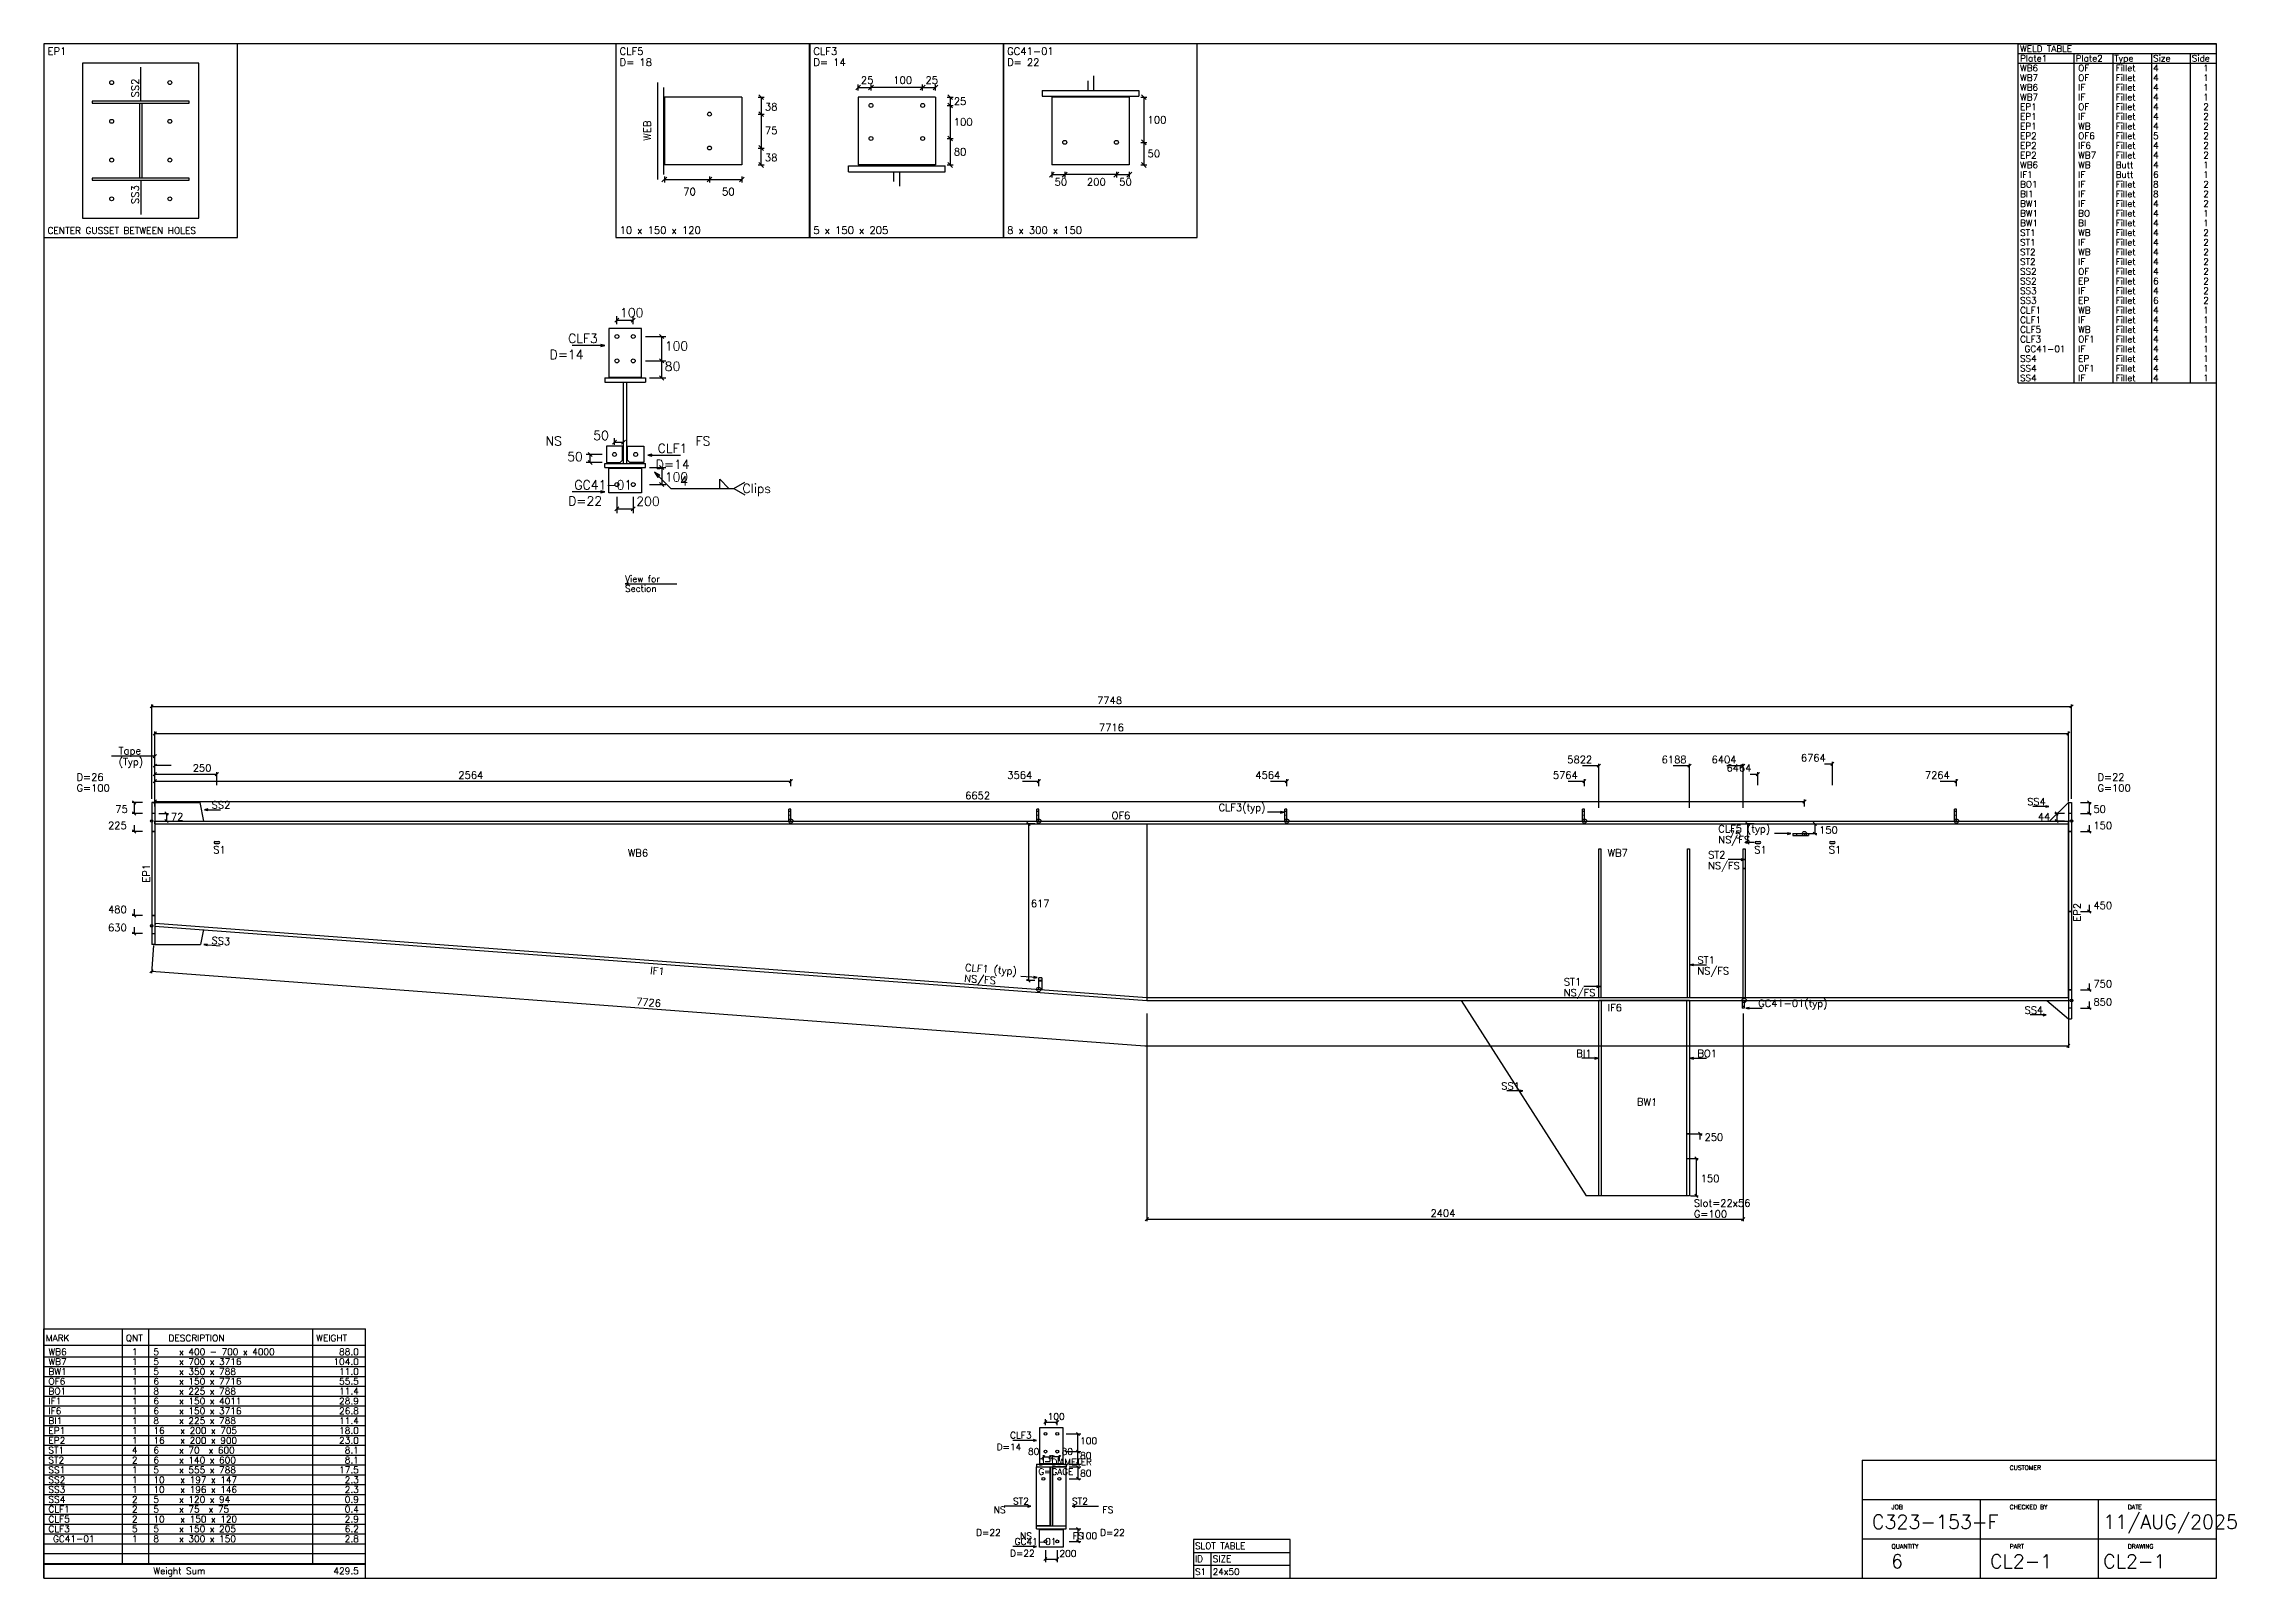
# Model space of a CAD drawing. Extents: x 0 to 849, y 0 to 594.
import ezdxf
from ezdxf.enums import TextEntityAlignment as Align

# ---------------------------------------------------------------- set-up
doc = ezdxf.new("R2010")
doc.units = 0
doc.linetypes.add('CONTIN', pattern=[0])
doc.linetypes.add('DASHED', pattern=[2.3812, 1.5875, -0.7937])
doc.layers.get('0').update_dxf_attribs({"linetype": 'CONTIN'})
for name, color, linetype in [('1', 7, 'CONTIN'), ('11', 7, 'CONTIN'), ('12', 2, 'CONTIN'), ('13', 2, 'CONTIN'), ('14', 7, 'CONTIN'), ('15', 6, 'CONTIN'), ('2', 7, 'CONTIN'), ('20', 7, 'CONTIN'), ('21', 7, 'CONTIN'), ('22', 7, 'CONTIN'), ('3', 1, 'CONTIN'), ('4', 1, 'CONTIN'), ('5', 7, 'CONTIN'), ('6', 4, 'CONTIN'), ('7', 3, 'DASHED'), ('9', 7, 'CONTIN')]:
    doc.layers.add(name, color=color, linetype=linetype)
doc.styles.add('SIMPLEX', font='SIMPLEX')

# ---------------------------------------------------------------- blocks, each defined once
blk = doc.blocks.new('SLOTTD')
at = {"layer": '6'}
for p, q in [((-25.4, 12.7), (25.4, 12.7)), ((-25.4, -12.7), (25.4, -12.7))]:
    blk.add_line(p, q, dxfattribs=at)
for centre, start, end in [((-25.4, 0), 90, 270), ((25.4, 0), 270, 90)]:
    blk.add_arc(centre, 12.7, start, end, dxfattribs=at)
blk = doc.blocks.new('ARROW')
at = {"layer": '2'}
blk.add_line((-0.635, -0.635), (0.635, 0.635), dxfattribs=at)
blk = doc.blocks.new('FLGHOL')
at = {"layer": '6'}
blk.add_solid([(-6.35, 0), (6.35, 0), (-6.35, 25.4), (6.35, 25.4)], dxfattribs=at)
blk = doc.blocks.new('WEBCLP2', base_point=(0, 152.4))
at = {"layer": '13'}
for p, q in [((-12.7, 0), (-12.7, 203.2)), ((-12.7, 203.2), (12.7, 203.2)), ((-12.7, 0), (12.7, 0)), ((12.7, 0), (12.7, 203.2))]:
    blk.add_line(p, q, dxfattribs=at)
at = {"layer": '6'}
for points in [[(-12.7, 144.78), (12.7, 144.78), (-12.7, 160.02), (12.7, 160.02)], [(-12.7, 43.18), (12.7, 43.18), (-12.7, 58.42), (12.7, 58.42)]]:
    blk.add_solid(points, dxfattribs=at)
blk = doc.blocks.new('ARROWP')
for p, q in [((0, 0), (-1.27, 0.317)), ((-1.27, 0.317), (-1.27, -0.317)), ((-1.27, -0.317), (0, 0))]:
    blk.add_line(p, q)
blk = doc.blocks.new('GRTCLPB')
at = {"layer": '13'}
for p, q in [((-12.7, 0), (-12.7, 152.4)), ((-12.7, 152.4), (12.7, 152.4)), ((-12.7, 0), (12.7, 0)), ((12.7, 0), (12.7, 152.4))]:
    blk.add_line(p, q, dxfattribs=at)
at = {"layer": '6'}
for points in [[(-12.7, 119.38), (12.7, 119.38), (-12.7, 134.62), (12.7, 134.62)], [(-12.7, 68.58), (12.7, 68.58), (-12.7, 83.82), (12.7, 83.82)]]:
    blk.add_solid(points, dxfattribs=at)
blk = doc.blocks.new('GRTCLP1')
at = {"layer": '13'}
for p, q in [((-12.7, 0), (-12.7, 101.6)), ((-12.7, 101.6), (12.7, 101.6)), ((-12.7, 0), (12.7, 0)), ((12.7, 0), (12.7, 101.6))]:
    blk.add_line(p, q, dxfattribs=at)
at = {"layer": '6'}
blk.add_solid([(-12.7, 68.58), (12.7, 68.58), (-12.7, 83.82), (12.7, 83.82)], dxfattribs=at)
blk = doc.blocks.new('BRCCLP', base_point=(12.7, 0))
at = {"layer": '1'}
blk.add_solid([(-12.7, 68.58), (12.7, 68.58), (-12.7, 83.82), (12.7, 83.82)], dxfattribs=at)
at = {"layer": '2'}
for p in [(-12.7, 101.6), (12.7, 0)]:
    blk.add_line(p, (12.7, 101.6), dxfattribs=at)
blk = doc.blocks.new('CIRCLE')
at = {"layer": '1'}
blk.add_circle((0, 0), 10.2, dxfattribs=at)
blk = doc.blocks.new('ASMPIECE', base_point=(246, -6))
at = {"layer": '1'}
for p, q in [((246, -6), (246, 5.755)), ((246, 5.755), (7961.629, 5.754)), ((7961.629, -6), (7961.629, 5.754)), ((246, -6), (246, -406)), ((246, -6), (7961.629, -6)), ((4246, -6), (4246, -706)), ((7961.629, -706), (7961.629, -6)), ((246.449, -406.034), (246, -417.788)), ((246, -417.788), (4245.121, -717.722)), ((246.449, -406.034), (4246, -706)), ((3821.755, -626.282), (3821.755, -674.182)), ((4246, -706), (4245.121, -717.722)), ((4246, -706), (4246, -717.755)), ((4246, -706), (7961.629, -706)), ((7961.629, -706), (7961.629, -717.755)), ((4246, -717.755), (7961.629, -717.755)), ((5513.047, -717.755), (6017.199, -1505.755)), ((6067.999, -1505.755), (6067.999, -717.755)), ((6433.999, -717.755), (6067.999, -717.755)), ((6079.753, -1505.755), (6079.753, -717.755)), ((6422.244, -717.755), (6422.244, -1505.755)), ((6433.999, -717.755), (6433.999, -1505.755)), ((6067.999, -1505.755), (6017.199, -1505.755)), ((6433.999, -1505.755), (6067.999, -1505.755))]:
    blk.add_line(p, q, dxfattribs=at)
at = {"layer": '12'}
for p, q in [((246, 80.331), (232.939, 80.331)), ((232.939, 80.331), (232.939, -492.331)), ((246, 80.331), (246, -492.331)), ((7961.629, 80.33), (7974.69, 80.33)), ((7961.629, 80.33), (7961.629, -792.331)), ((7974.69, 80.33), (7974.69, -792.331)), ((246, -492.331), (232.939, -492.331)), ((7961.629, -792.331), (7974.69, -792.331))]:
    blk.add_line(p, q, dxfattribs=at)
at = {"layer": '15'}
for centre in [(2810, 5.754), (3810, 5.754), (4810, 5.754), (6010, 5.754), (7510, 5.754), (6897.5, -45.182), (3810, -673.3), (6653.917, -717.755)]:
    blk.add_circle(centre, 8.777, dxfattribs=at)
at = {"layer": '2'}
for p, q in [((232.939, 94.526), (232.939, 475.937)), ((232.939, 468.101), (7974.69, 468.101)), ((7974.69, 94.526), (7974.69, 475.937)), ((246, 84.118), (246, 366.228)), ((246, 358.392), (7961.629, 358.391)), ((7961.629, 84.118), (7961.629, 366.228)), ((246, 82.772), (246, 236.928)), ((311.303, 229.091), (246, 229.091)), ((246, 150.728), (246, 202.97)), ((246, 195.134), (496, 195.134)), ((496, 150.728), (496, 202.97)), ((6002.696, 229.091), (6068, 229.091)), ((6068, 59.303), (6068, 236.927)), ((6368.696, 229.091), (6433.999, 229.091)), ((6433.999, 59.303), (6433.999, 236.927)), ((6584.696, 229.091), (6649.999, 229.091)), ((6649.999, 59.303), (6649.999, 236.927)), ((6678.654, 195.133), (6710, 195.133)), ((6710, 150.727), (6710, 202.97)), ((6978.655, 236.092), (7010, 236.092)), ((7010, 150.727), (7010, 243.928)), ((246, 146.809), (246, 174.237)), ((246, 166.4), (2810, 166.4)), ((246, 64.527), (246, 91.955)), ((2810, 146.809), (2810, 174.237)), ((3744.697, 166.4), (3810, 166.4)), ((3810, 146.809), (3810, 174.237)), ((4744.697, 166.4), (4810, 166.4)), ((4810, 146.809), (4810, 174.237)), ((5944.697, 166.4), (6010, 166.4)), ((6010, 146.809), (6010, 174.236)), ((6897.5, 64.527), (6897.5, 91.954)), ((7444.697, 166.4), (7510, 166.4)), ((7510, 146.809), (7510, 174.236)), ((196.37, 80.331), (154.576, 80.331)), ((196.37, 36.447), (154.576, 36.447)), ((162.412, 80.331), (162.412, 36.447)), ((246, 84.118), (6897.5, 84.118)), ((261.673, 36.447), (300.855, 36.447)), ((261.673, 5.755), (300.855, 5.755)), ((293.018, 36.447), (293.018, 5.755)), ((7945.957, 36.447), (7906.774, 36.447)), ((7945.957, 5.754), (7906.774, 5.754)), ((7914.611, 36.447), (7914.611, 5.754)), ((8011.26, 80.33), (8053.054, 80.33)), ((8011.26, 36.447), (8053.054, 36.447)), ((8045.217, 80.33), (8045.217, 36.447)), ((196.37, -36.692), (154.576, -36.692)), ((162.412, -10.571), (162.412, -36.692)), ((3794.327, -6), (3760.37, -6)), ((3768.206, -6), (3768.206, -638.036)), ((6694.327, -6), (6660.369, -6)), ((6694.327, -81), (6660.369, -81)), ((6668.206, -6), (6668.206, -81)), ((6913.172, -6), (6947.13, -6)), ((6913.172, -45.182), (6947.13, -45.182)), ((6939.293, -6), (6939.293, -45.182)), ((8011.26, -36.693), (8053.054, -36.693)), ((8045.217, -10.572), (8045.217, -36.693)), ((162.412, -349.186), (162.412, -375.308)), ((8045.217, -332.879), (8045.217, -359)), ((196.37, -375.308), (154.576, -375.308)), ((162.412, -422.326), (162.412, -448.447)), ((8011.26, -359), (8053.054, -359)), ((196.37, -448.447), (154.576, -448.447)), ((232.325, -600.125), (4238.274, -900.571)), ((3794.327, -638.036), (3760.37, -638.036)), ((8011.26, -675.308), (8053.054, -675.308)), ((8045.217, -649.187), (8045.217, -675.308)), ((4246, -769.997), (4246, -1608.15)), ((6649.999, -769.997), (6649.999, -1608.15)), ((8011.26, -748.447), (8053.054, -748.447)), ((8045.217, -722.326), (8045.217, -748.447)), ((7961.629, -796.119), (7961.629, -908.44)), ((4238.274, -900.571), (7961.629, -900.604)), ((6437.917, -1255.755), (6484.936, -1255.755)), ((6477.099, -1279.264), (6477.099, -1255.755)), ((6437.917, -1355.755), (6469.262, -1355.755)), ((6461.426, -1355.755), (6461.426, -1505.755)), ((6437.917, -1505.755), (6469.262, -1505.755)), ((4246, -1600.314), (6649.999, -1600.314))]:
    blk.add_line(p, q, dxfattribs=at)
at = {"layer": '3'}
for p, q in [((246, 266.967), (70.465, 266.967)), ((246, 84.118), (246, 345.331)), ((445.612, 51.075), (510.915, 51.075)), ((4798.246, 41.018), (4732.943, 41.018)), ((7883.306, 64.266), (7818.003, 64.266)), ((6842.645, -45.182), (6777.342, -45.182)), ((6655.223, -149.884), (6589.92, -149.884)), ((240.139, -495.932), (231.739, -607.939)), ((443.849, -492.526), (508.969, -497.41)), ((6436.611, -574.349), (6501.914, -574.349)), ((3803.065, -625.885), (3737.944, -621.001)), ((6073.224, -662.117), (6007.92, -662.117)), ((6661.753, -749.1), (6727.056, -749.1)), ((7872.687, -776.267), (7807.384, -776.267)), ((6065.387, -951.166), (6000.083, -951.166)), ((6436.611, -951.166), (6501.914, -951.166)), ((5762.511, -1082.499), (5697.208, -1082.499))]:
    blk.add_line(p, q, dxfattribs=at)
at = {"layer": '9'}
for p, q in [((246, 80.331), (427.883, 80.331)), ((443, 5.755), (427.883, 80.331)), ((7885.918, 5.754), (7961.629, 80.33)), ((6068, -706), (6068, -106)), ((6068, -106), (6075.835, -106)), ((6075.835, -106), (6075.835, -706)), ((6426.163, -706), (6426.163, -106)), ((6426.163, -106), (6433.999, -106)), ((6433.999, -106), (6433.999, -706)), ((6649.999, -706), (6649.999, -106)), ((6649.999, -106), (6657.835, -106)), ((6657.835, -106), (6657.835, -706)), ((441.244, -432.431), (429.101, -492.331)), ((246, -492.331), (429.101, -492.331)), ((6068, -706), (6075.835, -706)), ((6426.163, -706), (6433.999, -706)), ((6649.999, -706), (6657.835, -706)), ((7875.299, -717.755), (7961.629, -792.331))]:
    blk.add_line(p, q, dxfattribs=at)
at = {"layer": '1', "xscale": -0.309, "yscale": 0.309, "zscale": 0.309}
for p in [(2806.082, 5.754), (3806.082, 5.754), (4806.082, 5.754), (6006.082, 5.754), (7506.081, 5.754)]:
    blk.add_blockref('GRTCLPB', p, dxfattribs=at)
at = {"layer": '1', "xscale": 0.309, "yscale": 0.309, "zscale": 0.309, "rotation": -90}
blk.add_blockref('WEBCLP2', (6897.5, -49.1), dxfattribs=at)
at = {"layer": '15', "xscale": 0.514, "yscale": 0.514, "zscale": 0.514}
for p in [(232.939, 5.755), (7974.69, 5.754), (232.939, -416.808), (7974.69, -717.755)]:
    blk.add_blockref('CIRCLE', p, dxfattribs=at)
at = {"layer": '2', "xscale": 10.284, "yscale": 10.284, "zscale": 10.284}
for p, rotation in [((232.939, 468.101), 180), ((246, 358.392), 180), ((246, 229.091), 180), ((246, 195.134), 180), ((246, 166.4), 180), ((246, 84.118), 180), ((162.412, 80.331), 90), ((162.412, 36.447), -90), ((293.018, 36.447), 90), ((293.018, 5.755), -90), ((3768.206, -6), 90), ((6668.206, -6), 90), ((6939.293, -6), 90), ((7914.611, 36.447), 90), ((7914.611, 5.754), -90), ((8045.217, 80.33), 90), ((8045.217, 36.447), -90), ((162.412, -36.692), -90), ((6668.206, -81), -90), ((6939.293, -45.182), -90), ((8045.217, -36.693), -90), ((8045.217, -359), -90), ((162.412, -375.308), -90), ((162.412, -448.447), -90), ((3768.206, -638.036), -90), ((8045.217, -675.308), -90), ((8045.217, -748.447), -90), ((6477.099, -1255.755), 90), ((6461.426, -1355.755), 90), ((6461.426, -1505.755), -90), ((4246, -1600.314), 180)]:
    blk.add_blockref('ARROW', p, dxfattribs=dict(at, rotation=rotation))
for p in [(7974.69, 468.101), (7961.629, 358.391), (496, 195.134), (6068, 229.091), (6433.999, 229.091), (6649.999, 229.091), (6710, 195.133), (7010, 236.092), (2810, 166.4), (3810, 166.4), (4810, 166.4), (6010, 166.4), (6897.5, 84.118), (7510, 166.4), (7961.629, -900.604), (6649.999, -1600.314)]:
    blk.add_blockref('ARROW', p, dxfattribs=at)
at = {"layer": '3', "xscale": 10.284, "yscale": 10.284, "zscale": 10.284}
for name, p in [('ARROW', (246, 266.967)), ('ARROWP', (4798.246, 41.018)), ('ARROWP', (7883.306, 64.266)), ('ARROWP', (6842.645, -45.182)), ('ARROWP', (6655.223, -149.884)), ('ARROWP', (6073.224, -662.117)), ('ARROWP', (7872.687, -776.267)), ('ARROWP', (6065.387, -951.166)), ('ARROWP', (5762.511, -1082.499))]:
    blk.add_blockref(name, p, dxfattribs=at)
for name, p, rotation in [('ARROWP', (445.612, 51.075), 180), ('ARROWP', (443.849, -492.526), 175.711), ('ARROW', (232.325, -600.125), 175.711), ('ARROWP', (6436.611, -574.349), 180), ('ARROWP', (3803.065, -625.885), -4.289), ('ARROWP', (6661.753, -749.1), 180), ('ARROWP', (6436.611, -951.166), 180)]:
    blk.add_blockref(name, p, dxfattribs=dict(at, rotation=rotation))
at = {"layer": '6'}
for p, xscale, yscale, zscale, rotation in [((232.939, 36.447), 0.463, 0.514, 0.514, -90), ((7961.629, 36.447), 0.463, 0.514, 0.514, -90), ((232.939, -36.692), 0.463, 0.514, 0.514, -90), ((7961.629, -36.693), 0.463, 0.514, 0.514, -90), ((6657.835, -186), 0.463, 0.309, 0.309, 90), ((232.939, -375.308), 0.463, 0.514, 0.514, -90), ((7961.629, -359), 0.463, 0.514, 0.514, -90), ((232.939, -448.447), 0.463, 0.514, 0.514, -90), ((7961.629, -675.308), 0.463, 0.514, 0.514, -90), ((7961.629, -748.447), 0.463, 0.514, 0.514, -90), ((6422.244, -1255.755), -0.463, -0.463, -0.463, 90), ((6422.244, -1355.755), -0.463, -0.463, -0.463, 90)]:
    blk.add_blockref('FLGHOL', p, dxfattribs=dict(at, xscale=xscale, yscale=yscale, zscale=zscale, rotation=rotation))
at = {"layer": '6', "xscale": 0.309, "yscale": 0.309, "zscale": 0.309}
for p in [(496, -81), (6710, -81), (7010, -81)]:
    blk.add_blockref('SLOTTD', p, dxfattribs=at)
at = {"layer": '7', "xscale": -0.463, "yscale": 0.463, "zscale": 0.463}
blk.add_blockref('BRCCLP', (3810, -673.3), dxfattribs=at)
at = {"layer": '7', "xscale": 0.309, "yscale": 0.309, "zscale": 0.309, "rotation": 180}
blk.add_blockref('GRTCLP1', (6649.999, -717.755), dxfattribs=at)
at = {"style": 'SIMPLEX'}
blk.add_text('BW1', height=29.256, rotation=-1.571, dxfattribs=at).set_placement((6221.743, -1141.011))
at = {"layer": '11', "style": 'SIMPLEX'}
for s, p in [('7748', (4045.303, 477.853)), ('7716', (4053.015, 368.143)), ('5822', (5941.224, 238.843)), ('6188', (6321.852, 238.843)), ('6404', (6523.224, 238.843)), ('6764', (6883.225, 245.844)), ('250', (398.481, 204.886)), ('2564', (1469.488, 176.152)), ('3564', (3683.225, 176.152)), ('4564', (4683.225, 176.152)), ('5764', (5883.225, 176.152)), ('6464', (6583.225, 204.885)), ('7264', (7383.225, 176.152)), ('6652', (3513.239, 93.87)), ('225', (57.056, -26.941)), ('75', (86.312, 38.885)), ('72', (310.607, 8.193)), ('44', (7838.511, 8.192)), ('50', (8062.806, 38.885)), ('150', (8062.806, -26.941)), ('75', (6592.106, -63.004)), ('150', (6956.882, -45.095)), ('480', (57.056, -365.556)), ('617', (3777.958, -341.522)), ('450', (8062.806, -349.248)), ('630', (57.056, -438.695)), ('750', (8062.806, -665.556)), ('850', (8062.806, -738.695)), ('250', (6494.688, -1284.036)), ('150', (6479.015, -1450.259)), ('2404', (5389.488, -1590.562))]:
    blk.add_text(s, height=29.256, dxfattribs=at).set_placement(p)
blk.add_text('7726', height=29.256, rotation=-4.289, dxfattribs=at).set_placement((2185.371, -736.824))
at = {"layer": '21', "style": 'SIMPLEX'}
for s, p in [('D=26', (-70.067, 168.098)), ('D=22', (8079.175, 168.098)), ('G=100', (-70.067, 124.215)), ('G=100', (8079.175, 124.214)), ('Slot=22x56', (6451.5, -1549.639)), ('G=100', (6451.5, -1593.522))]:
    blk.add_text(s, height=29.256, dxfattribs=at).set_placement(p)
at = {"layer": '3', "style": 'SIMPLEX'}
for s, p in [('Tape', (99.721, 274.281)), ('(Typ)', (99.721, 230.397)), ('SS4', (7795.539, 69.142)), ('SS2', (474.868, 55.951)), ('OF6', (4103.815, 13.068)), ('CLF3(typ)', (4534.944, 45.894)), ('CLF5 (typ)', (6550.087, -40.306)), ('NS/FS', (6550.087, -84.19)), ('S1', (481.372, -124.884)), ('WB6', (2153, -137.651)), ('WB7', (6103.814, -137.651)), ('ST2', (6508.944, -145.008)), ('NS/FS', (6508.944, -188.892)), ('S1', (6695.372, -124.884)), ('S1', (6995.372, -124.884)), ('ST1', (6465.867, -569.473)), ('NS/FS', (6465.867, -613.357)), ('ST1', (5926.944, -657.241)), ('NS/FS', (5926.944, -701.124)), ('IF6', (6103.814, -761.639)), (' GC41-01(typ)', (6691.008, -744.224)), ('SS4', (7784.919, -771.391)), ('BI1', (5977.619, -946.29)), ('BO1', (6465.867, -946.29)), ('SS1', (5674.743, -1077.623))]:
    blk.add_text(s, height=29.256, dxfattribs=at).set_placement(p)
for s, rotation, p in [('EP1', 90, (225.626, -242.57)), ('EP2', 90, (8011.26, -399.884)), ('SS3', -4.289, (473.387, -489.852)), ('IF1', -4.289, (2242.278, -611.516)), ('NS/FS', -4.289, (3508.409, -642.904)), ('CLF1 (typ)', -4.289, (3511.691, -599.143))]:
    blk.add_text(s, height=29.256, rotation=rotation, dxfattribs=at).set_placement(p)
blk = doc.blocks.new('ASMBASE')
for p, q in [((25.4, 25.4), (0, 25.4)), ((0, 25.4), (0, 0)), ((25.4, 0), (25.4, 25.4)), ((20.32, 22.86), (5.08, 22.86)), ((5.08, 22.86), (5.08, 2.54)), ((12.7, 17.882), (12.7, 22.352)), ((20.32, 2.54), (20.32, 22.86)), ((19.05, 17.882), (6.35, 17.882)), ((6.35, 17.882), (6.35, 17.628)), ((6.35, 17.628), (19.05, 17.628)), ((12.573, 17.628), (12.827, 17.628)), ((12.573, 7.772), (12.573, 17.628)), ((12.827, 17.628), (12.827, 7.772)), ((19.05, 17.628), (19.05, 17.882)), ((19.05, 7.772), (6.35, 7.772)), ((6.35, 7.772), (6.35, 7.518)), ((6.35, 7.518), (19.05, 7.518)), ((12.827, 7.772), (12.573, 7.772)), ((12.7, 7.518), (12.7, 3.048)), ((19.05, 7.518), (19.05, 7.772)), ((0, 0), (25.4, 0)), ((5.08, 2.54), (20.32, 2.54))]:
    blk.add_line(p, q)
at = {"layer": '1'}
for centre in [(8.89, 20.32), (16.51, 20.32), (8.89, 15.24), (16.51, 15.24), (8.89, 10.16), (16.51, 10.16), (8.89, 5.08), (16.51, 5.08)]:
    blk.add_circle(centre, 0.254, dxfattribs=at)
at = {"layer": '1', "style": 'SIMPLEX'}
for s, height, p in [('EP1', 0.963, (0.482, 23.955)), ('CENTER GUSSET BETWEEN HOLES', 0.867, (0.482, 0.482))]:
    blk.add_text(s, height=height, dxfattribs=at).set_placement(p)
for s, p in [('SS2', (12.459, 18.363)), ('SS3', (12.459, 4.387))]:
    blk.add_text(s, height=0.963, rotation=90, dxfattribs=at).set_placement(p)
blk = doc.blocks.new('ASMPLATE')
at = {"layer": '14'}
for p, q in [((0, 0), (0, 96.52)), ((0, 96.52), (124.46, 96.52)), ((30.48, 5.398), (30.48, 96.52)), ((40.64, 5.398), (40.64, 96.52)), ((104.14, 5.398), (104.14, 96.52)), ((104.14, 5.398), (104.14, 96.52)), ((124.46, 5.398), (124.46, 96.52)), ((124.46, 0), (124.46, 96.52)), ((0, 90.17), (124.46, 90.17)), ((0, 85.725), (124.46, 85.725)), ((0, 81.915), (124.46, 81.915)), ((0, 78.105), (124.46, 78.105)), ((0, 74.295), (124.46, 74.295)), ((0, 70.485), (124.46, 70.485)), ((0, 66.675), (124.46, 66.675)), ((0, 62.865), (124.46, 62.865)), ((0, 59.055), (124.46, 59.055)), ((0, 55.245), (124.46, 55.245)), ((0, 51.435), (124.46, 51.435)), ((0, 47.625), (124.46, 47.625)), ((0, 43.815), (124.46, 43.815)), ((0, 40.005), (124.46, 40.005)), ((0, 36.195), (124.46, 36.195)), ((0, 32.385), (124.46, 32.385)), ((0, 28.575), (124.46, 28.575)), ((0, 24.765), (124.46, 24.765)), ((0, 20.955), (124.46, 20.955)), ((0, 17.145), (124.46, 17.145)), ((0, 13.335), (124.46, 13.335)), ((0, 9.525), (124.46, 9.525)), ((0, 5.715), (124.46, 5.715)), ((0, 5.398), (124.46, 5.398)), ((0, 0), (124.46, 0))]:
    blk.add_line(p, q, dxfattribs=at)
at = {"layer": '14', "style": 'SIMPLEX'}
for s, p in [('MARK', (0.762, 91.694)), ('QNT', (31.75, 91.694)), ('DESCRIPTION', (48.26, 91.694)), ('WEIGHT', (105.41, 91.694)), ('WB6', (1.778, 86.36)), ('WB7', (1.778, 82.55)), ('  1', (30.607, 86.36)), ('  1', (30.607, 82.55)), ('5    x 400 - 700 x 4000', (42.418, 86.36)), ('5    x 700 x 3716', (42.418, 82.55)), ('OF6', (1.778, 74.93)), ('BW1', (1.778, 78.74)), ('  1', (30.607, 78.74)), ('  1', (30.607, 74.93)), ('5    x 350 x 788', (42.418, 78.74)), ('6    x 150 x 7716', (42.418, 74.93)), ('BO1', (1.778, 71.12)), ('IF1', (1.778, 67.31)), ('  1', (30.607, 71.12)), ('  1', (30.607, 67.31)), ('8    x 225 x 788', (42.418, 71.12)), ('6    x 150 x 4011', (42.418, 67.31)), ('IF6', (1.778, 63.5)), ('BI1', (1.778, 59.69)), ('  1', (30.607, 63.5)), ('  1', (30.607, 59.69)), ('8    x 225 x 788', (42.418, 59.69)), ('6    x 150 x 3716', (42.418, 63.5)), ('EP1', (1.778, 55.88)), ('EP2', (1.778, 52.07)), ('  1', (30.607, 55.88)), ('  1', (30.607, 52.07)), ('16   x 200 x 705', (42.418, 55.88)), ('16   x 200 x 900', (42.418, 52.07)), ('ST1', (1.778, 48.26)), ('ST2', (1.778, 44.45)), ('SS1', (1.778, 40.64)), ('  4', (30.607, 48.26)), ('  2', (30.607, 44.45)), ('  1', (30.607, 40.64)), ('5    x 555 x 788', (42.418, 40.64)), ('6    x 70  x 600', (42.418, 48.26)), ('6    x 140 x 600', (42.418, 44.45)), ('SS2', (1.778, 36.83)), ('SS3', (1.778, 33.02)), ('  1', (30.607, 36.83)), ('  1', (30.607, 33.02)), ('10   x 197 x 147', (42.418, 36.83)), ('10   x 196 x 146', (42.418, 33.02)), ('SS4', (1.778, 29.21)), ('CLF1', (1.778, 25.4)), ('  2', (30.607, 29.21)), ('  2', (30.607, 25.4)), ('5    x 120 x 94', (42.418, 29.21)), ('5    x 75  x 75', (42.418, 25.4)), ('CLF5', (1.778, 21.59)), ('CLF3', (1.778, 17.78)), ('  2', (30.607, 21.59)), ('  5', (30.607, 17.78)), ('5    x 150 x 205', (42.418, 17.78)), ('10   x 150 x 120', (42.418, 21.59)), (' GC41-01', (1.778, 13.97)), ('  1', (30.607, 13.97)), ('8    x 300 x 150', (42.418, 13.97)), ('Weight Sum', (42.418, 1.524))]:
    blk.add_text(s, height=2.54, dxfattribs=at).set_placement(p)
for s, p in [('  104.0', (121.92, 82.55)), ('   88.0', (121.92, 86.36)), ('   55.5', (121.92, 74.93)), ('   11.0', (121.92, 78.74)), ('   28.9', (121.92, 67.31)), ('   11.4', (121.92, 71.12)), ('   26.8', (121.92, 63.5)), ('   11.4', (121.92, 59.69)), ('   23.0', (121.92, 52.07)), ('   18.0', (121.92, 55.88)), ('   17.5', (121.92, 40.64)), ('    8.1', (121.92, 48.26)), ('    8.1', (121.92, 44.45)), ('    2.3', (121.92, 36.83)), ('    2.3', (121.92, 33.02)), ('    0.9', (121.92, 29.21)), ('    0.4', (121.92, 25.4)), ('    2.9', (121.92, 21.59)), ('    6.2', (121.92, 17.78)), ('    2.8', (121.92, 13.97)), ('  429.5', (121.92, 1.524))]:
    blk.add_text(s, height=2.54, dxfattribs=at).set_placement(p, align=Align.RIGHT)
blk = doc.blocks.new('ASMTITLE')
for p, q in [((0, 30.48), (91.44, 30.48)), ((0, 30.48), (0, 0)), ((91.44, 0), (91.44, 30.48)), ((0, 20.32), (91.44, 20.32)), ((30.48, 20.32), (30.48, 0)), ((60.96, 20.32), (60.96, 0)), ((0, 10.16), (91.44, 10.16)), ((0, 0), (91.44, 0))]:
    blk.add_line(p, q)
at = {"style": 'SIMPLEX'}
for s, height, p in [('CUSTOMER', 1.143, (38.1, 27.94)), ('JOB', 1.143, (7.62, 17.78)), ('CHECKED BY', 1.143, (38.1, 17.78)), ('11/AUG/2025', 3.607, (62.23, 12.7)), ('DATE', 1.143, (68.58, 17.78)), ('C323-153-F', 3.607, (2.54, 12.7)), ('QUANTITY', 1.143, (7.62, 7.62)), ('  6', 3.607, (2.54, 2.54)), ('CL2-1', 3.607, (33.02, 2.54)), ('PART', 1.143, (38.1, 7.62)), ('CL2-1', 3.607, (62.23, 2.54)), ('DRAWING', 1.143, (68.58, 7.62))]:
    blk.add_text(s, height=height, dxfattribs=at).set_placement(p)
blk = doc.blocks.new('ASMSECTN')
at = {"layer": '1'}
for p, q in [((-6.35, 27.94), (6.35, 27.94)), ((-6.35, 27.94), (-6.35, 26.67)), ((6.35, 27.94), (6.35, 26.67)), ((-6.35, 26.67), (6.35, 26.67)), ((-0.508, 1.27), (-0.508, 26.67)), ((0.508, 1.27), (0.508, 26.67)), ((-6.35, 0), (-6.35, 1.27)), ((-6.35, 1.27), (6.35, 1.27)), ((-6.35, 0), (6.35, 0)), ((6.35, 0), (6.35, 1.27))]:
    blk.add_line(p, q, dxfattribs=at)
at = {"layer": '13'}
for p, q in [((5.08, 43.434), (-5.08, 43.434)), ((-5.08, 43.434), (-5.08, 28.194)), ((5.08, 28.194), (5.08, 43.434)), ((-5.08, 28.194), (5.08, 28.194)), ((-0.762, 6.604), (-5.842, 6.604)), ((-5.842, 6.604), (-5.842, 1.524)), ((-5.842, 1.524), (-1.524, 1.524)), ((-0.762, 2.286), (-1.524, 1.524)), ((-0.762, 2.286), (-0.762, 6.604)), ((0.762, 6.604), (5.842, 6.604)), ((0.762, 2.286), (0.762, 6.604)), ((0.762, 2.286), (1.524, 1.524)), ((5.842, 1.524), (1.524, 1.524)), ((5.842, 6.604), (5.842, 1.524)), ((-5.08, -0.254), (5.08, -0.254)), ((-5.08, -7.874), (-5.08, -0.254)), ((5.08, -0.254), (5.08, -7.874)), ((5.08, -7.874), (-5.08, -7.874))]:
    blk.add_line(p, q, dxfattribs=at)
at = {"layer": '3'}
for p, q in [((-2.54, 44.704), (-2.54, 47.244)), ((-2.54, 45.974), (2.54, 45.974)), ((2.54, 44.704), (2.54, 47.244)), ((-6.35, 38.1), (-16.51, 38.1)), ((6.35, 40.894), (12.7, 40.894)), ((11.43, 27.94), (11.43, 40.894)), ((6.35, 33.274), (12.7, 33.274)), ((7.62, 27.94), (12.7, 27.94)), ((-3.302, 7.112), (-3.302, 9.144)), ((-3.302, 7.874), (-0.508, 7.874)), ((-0.508, 7.874), (-0.508, 9.144)), ((-7.112, 4.064), (-12.192, 4.064)), ((-7.112, 1.524), (-12.192, 1.524)), ((-10.922, 1.524), (-10.922, 4.064)), ((7.112, 3.81), (17.272, 3.81)), ((7.62, 0), (12.7, 0)), ((11.43, 0), (11.43, -5.334)), ((7.62, -5.334), (12.7, -5.334)), ((-6.35, -7.62), (-16.51, -7.62)), ((-2.54, -9.144), (-2.54, -14.224)), ((-2.54, -12.954), (2.54, -12.954)), ((2.54, -9.144), (2.54, -14.224))]:
    blk.add_line(p, q, dxfattribs=at)
at = {"layer": '4'}
for p, q in [((9.195, -1.422), (14.315, -6.543)), ((14.315, -6.543), (33.091, -6.543)), ((29.535, -3.698), (32.38, -6.543)), ((29.535, -6.543), (29.535, -3.698)), ((33.091, -6.543), (33.945, -6.543)), ((33.945, -6.543), (37.358, -4.552)), ((33.945, -6.543), (37.358, -8.534))]:
    blk.add_line(p, q, dxfattribs=at)
at = {"layer": '1'}
for p, rotation in [((-2.54, 45.974), 180), ((11.43, 40.894), 90), ((11.43, 33.274), 270), ((11.43, 33.274), 90), ((11.43, 27.94), 270), ((-0.508, 7.874), 180), ((-10.922, 4.064), 270), ((-10.922, 1.524), 90), ((11.43, 0), 90), ((11.43, -5.334), 270), ((-2.54, -12.954), 180)]:
    blk.add_blockref('ARROW', p, dxfattribs=dict(at, rotation=rotation))
at = {"layer": '1', "xscale": 0.06, "yscale": 0.06, "zscale": 0.06}
for p in [(-2.54, 40.894), (2.54, 40.894), (-2.54, 33.274), (2.54, 33.274), (-3.302, 4.064), (3.302, 4.064)]:
    blk.add_blockref('CIRCLE', p, dxfattribs=at)
at = {"layer": '1'}
for p in [(2.54, 45.974), (-3.302, 7.874), (2.54, -12.954)]:
    blk.add_blockref('ARROW', p, dxfattribs=at)
at = {"layer": '1', "xscale": 0.06, "yscale": 0.06, "zscale": 0.06, "rotation": 90}
for p in [(-2.54, -5.334), (2.54, -5.334)]:
    blk.add_blockref('CIRCLE', p, dxfattribs=at)
at = {"layer": '3'}
for p in [(-6.35, 38.1), (-6.35, -7.62)]:
    blk.add_blockref('ARROWP', p, dxfattribs=at)
at = {"layer": '3', "rotation": 180}
blk.add_blockref('ARROWP', (7.112, 3.81), dxfattribs=at)
at = {"layer": '4', "xscale": 1.5, "yscale": 1.5, "zscale": 1.5, "rotation": 135}
blk.add_blockref('ARROWP', (9.195, -1.422), dxfattribs=at)
at = {"layer": '1', "style": 'SIMPLEX'}
for s, p in [('CLF3', (-17.78, 38.862)), ('CLF1', (10.16, 4.572)), (' GC41-01', (-17.78, -6.858))]:
    blk.add_text(s, height=2.845, dxfattribs=at).set_placement(p)
at = {"layer": '21', "style": 'SIMPLEX'}
for s, p in [('D=14', (-23.571, 33.833)), ('D=14', (9.55, -0.457)), ('D=22', (-17.78, -11.887))]:
    blk.add_text(s, height=2.845, dxfattribs=at).set_placement(p)
at = {"layer": '3', "style": 'SIMPLEX'}
for s, p in [('100', (-1.592, 46.922)), ('100', (12.378, 36.508)), ('80', (12.378, 30.158)), ('NS', (-24.841, 6.858)), ('50', (-9.94, 8.568)), ('FS', (21.996, 6.858)), ('50', (-18.068, 1.964)), ('100', (12.378, -4.386)), ('200', (3.488, -12.006))]:
    blk.add_text(s, height=2.845, dxfattribs=at).set_placement(p)
at = {"layer": '4', "style": 'SIMPLEX'}
blk.add_text('Clips', height=2.845, dxfattribs=at).set_placement((36.647, -7.965))
at = {"layer": '5', "style": 'SIMPLEX'}
blk.add_text('4', height=2.845, dxfattribs=at).set_placement((17.16, -5.595))
blk = doc.blocks.new('ASMSECT2')
at = {"layer": '1'}
for p, q in [((-6.35, 27.94), (6.35, 27.94)), ((-6.35, 27.94), (-6.35, 26.67)), ((-6.35, 26.67), (6.35, 26.67)), ((-0.508, 1.27), (-0.508, 26.67)), ((0.508, 1.27), (0.508, 26.67)), ((6.35, 27.94), (6.35, 26.67)), ((-6.35, 0), (-6.35, 1.27)), ((-6.35, 1.27), (6.35, 1.27)), ((-6.35, 0), (6.35, 0)), ((6.35, 0), (6.35, 1.27))]:
    blk.add_line(p, q, dxfattribs=at)
at = {"layer": '13'}
for p, q in [((5.08, 43.434), (-5.08, 43.434)), ((-5.08, 43.434), (-5.08, 28.194)), ((5.08, 28.194), (5.08, 43.434)), ((-6.35, 1.27), (-6.35, 26.67)), ((-6.35, 26.67), (-0.508, 26.67)), ((-5.08, 28.194), (5.08, 28.194)), ((-0.508, 26.67), (-0.508, 1.27)), ((6.35, 26.67), (0.508, 26.67)), ((0.508, 26.67), (0.508, 1.27)), ((6.35, 1.27), (6.35, 26.67)), ((-0.508, 1.27), (-6.35, 1.27)), ((0.508, 1.27), (6.35, 1.27)), ((-5.08, -0.254), (5.08, -0.254)), ((-5.08, -7.874), (-5.08, -0.254)), ((5.08, -7.874), (-5.08, -7.874)), ((5.08, -0.254), (5.08, -7.874))]:
    blk.add_line(p, q, dxfattribs=at)
at = {"layer": '3'}
for p, q in [((-2.54, 44.704), (-2.54, 47.244)), ((2.54, 44.704), (2.54, 47.244)), ((-6.35, 38.1), (-16.51, 38.1)), ((-2.54, 45.974), (2.54, 45.974)), ((6.35, 40.894), (12.7, 40.894)), ((11.43, 27.94), (11.43, 40.894)), ((-3.429, 29.21), (-3.429, 31.75)), ((-3.429, 30.988), (-0.508, 30.988)), ((-0.508, 29.21), (-0.508, 31.75)), ((0.508, 29.21), (0.508, 31.75)), ((3.429, 30.988), (0.508, 30.988)), ((3.429, 29.21), (3.429, 31.75)), ((6.35, 33.274), (12.7, 33.274)), ((7.62, 27.94), (12.7, 27.94)), ((7.62, 26.67), (12.7, 26.67)), ((7.62, 26.67), (12.7, 26.67)), ((7.62, 21.59), (12.7, 21.59)), ((7.62, 21.59), (12.7, 21.59)), ((11.43, 26.67), (11.43, 21.59)), ((11.43, 26.67), (11.43, 21.59)), ((-8.89, 9.737), (-20.269, 9.737)), ((8.89, 9.737), (20.269, 9.737)), ((7.62, 0), (12.7, 0)), ((11.43, 0), (11.43, -5.334)), ((-6.35, -7.62), (-16.51, -7.62)), ((-2.54, -9.144), (-2.54, -14.224)), ((2.54, -9.144), (2.54, -14.224)), ((7.62, -5.334), (12.7, -5.334)), ((-2.54, -12.954), (2.54, -12.954))]:
    blk.add_line(p, q, dxfattribs=at)
at = {"layer": '1'}
for p, rotation in [((-2.54, 45.974), 180), ((11.43, 40.894), 90), ((-3.429, 30.988), 180), ((-0.508, 30.988), 360), ((0.508, 30.988), 180), ((11.43, 33.274), 270), ((11.43, 33.274), 90), ((11.43, 27.94), 270), ((11.43, 26.67), 90), ((11.43, 26.67), 90), ((11.43, 21.59), 270), ((11.43, 21.59), 270), ((11.43, 0), 90), ((11.43, -5.334), 270), ((-2.54, -12.954), 180)]:
    blk.add_blockref('ARROW', p, dxfattribs=dict(at, rotation=rotation))
at = {"layer": '1', "xscale": 0.06, "yscale": 0.06, "zscale": 0.06}
for p in [(-2.54, 40.894), (2.54, 40.894), (-2.54, 33.274), (2.54, 33.274), (-3.429, 21.59), (3.429, 21.59)]:
    blk.add_blockref('CIRCLE', p, dxfattribs=at)
at = {"layer": '1'}
for p in [(2.54, 45.974), (3.429, 30.988), (2.54, -12.954)]:
    blk.add_blockref('ARROW', p, dxfattribs=at)
at = {"layer": '1', "xscale": 0.06, "yscale": 0.06, "zscale": 0.06, "rotation": 90}
for p in [(-2.54, -5.334), (2.54, -5.334)]:
    blk.add_blockref('CIRCLE', p, dxfattribs=at)
at = {"layer": '3'}
for p in [(-6.35, 38.1), (-6.35, -7.62)]:
    blk.add_blockref('ARROWP', p, dxfattribs=at)
for p, rotation in [((-8.89, 9.737), 360), ((8.89, 9.737), 180)]:
    blk.add_blockref('ARROWP', p, dxfattribs=dict(at, rotation=rotation))
at = {"layer": '1', "style": 'SIMPLEX'}
for s, p in [('CLF3', (-17.78, 38.862)), ('ST2', (-16.51, 10.499)), ('ST2', (8.89, 10.499)), (' GC41-01', (-17.78, -6.858))]:
    blk.add_text(s, height=2.845, dxfattribs=at).set_placement(p)
at = {"layer": '21', "style": 'SIMPLEX'}
for s, p in [('D=14', (-23.571, 33.833)), ('D=22', (-32.36, -2.997)), ('D=22', (-17.78, -11.887)), ('D=22', (20.98, -2.997))]:
    blk.add_text(s, height=2.845, dxfattribs=at).set_placement(p)
at = {"layer": '3', "style": 'SIMPLEX'}
for s, p in [('100', (-1.592, 46.922)), ('100', (12.378, 36.508)), ('80', (-10.067, 31.936)), ('80', (4.377, 31.936)), ('80', (12.378, 30.158)), ('80', (12.378, 22.538)), ('80', (12.378, 22.538)), ('NS', (-24.841, 6.858)), ('FS', (21.996, 6.858)), ('NS', (-13.462, -4.42)), ('200', (3.488, -12.006)), ('FS', (9.195, -4.42)), ('100', (12.378, -4.386))]:
    blk.add_text(s, height=2.845, dxfattribs=at).set_placement(p)
blk = doc.blocks.new('ASMBOLT')
at = {"layer": '21', "style": 'SIMPLEX'}
for s, p in [('G=GAGE', (0, 0)), ('D=DIAMETER', (0, 3.81))]:
    blk.add_text(s, height=2.54, dxfattribs=at).set_placement(p)
blk = doc.blocks.new('ASMVIEW')
at = {"layer": '21'}
blk.add_line((0, 0), (20.32, 0), dxfattribs=at)
at = {"layer": '21', "rotation": 180}
blk.add_blockref('ARROWP', (0, 0), dxfattribs=at)
at = {"layer": '21', "style": 'SIMPLEX'}
for s, p in [('View for', (0, 0.635)), ('Section', (0, -3.175))]:
    blk.add_text(s, height=2.54, dxfattribs=at).set_placement(p)
blk = doc.blocks.new('ASMSLOT')
for p, q in [((38.1, 15.24), (0, 15.24)), ((0, 15.24), (0, 0)), ((0, 10.16), (38.1, 10.16)), ((6.985, 0), (6.985, 10.16)), ((38.1, 0), (38.1, 15.24)), ((38.1, 0), (38.1, 10.16)), ((0, 5.08), (38.1, 5.08)), ((0, 0), (38.1, 0))]:
    blk.add_line(p, q)
at = {"style": 'SIMPLEX'}
for s, p in [('SLOT TABLE', (0.635, 11.43)), ('ID', (0.635, 6.35)), ('SIZE', (7.62, 6.35)), ('S1', (0.635, 1.27)), ('24x50', (7.62, 1.27))]:
    blk.add_text(s, height=2.54, dxfattribs=at).set_placement(p)
blk = doc.blocks.new('ASM_WELD', base_point=(0, 133.35))
at = {"layer": '20'}
for p, q in [((0, 133.35), (77.978, 133.35)), ((0, 0), (0, 133.35)), ((0, 129.54), (77.978, 129.54)), ((22.098, 0), (22.098, 129.54)), ((37.338, 0), (37.338, 129.54)), ((52.578, 0), (52.578, 129.54)), ((67.818, 0), (67.818, 129.54)), ((77.978, 0), (77.978, 133.35)), ((0, 125.73), (77.978, 125.73)), ((0, 0), (77.978, 0))]:
    blk.add_line(p, q, dxfattribs=at)
at = {"layer": '14', "style": 'SIMPLEX'}
for s, p in [('WELD TABLE', (0.762, 130.175)), ('WB6', (0.762, 122.555)), ('WB7', (0.762, 118.745)), ('Plate1', (0.762, 126.365)), ('Plate2', (22.606, 126.365)), ('OF', (23.622, 122.555)), ('OF', (23.622, 118.745)), ('Type', (37.846, 126.365)), ('Fillet', (38.354, 122.555)), ('Fillet', (38.354, 118.745)), ('Size', (53.086, 126.365)), ('4', (53.086, 122.555)), ('4', (53.086, 118.745)), ('Side', (68.326, 126.365)), ('  1', (69.342, 122.555)), ('  1', (69.342, 118.745)), ('WB6', (0.762, 114.935)), ('WB7', (0.762, 111.125)), ('IF', (23.622, 114.935)), ('IF', (23.622, 111.125)), ('Fillet', (38.354, 114.935)), ('Fillet', (38.354, 111.125)), ('4', (53.086, 114.935)), ('4', (53.086, 111.125)), ('  1', (69.342, 114.935)), ('  1', (69.342, 111.125)), ('EP1', (0.762, 107.315)), ('EP1', (0.762, 103.505)), ('OF', (23.622, 107.315)), ('IF', (23.622, 103.505)), ('Fillet', (38.354, 107.315)), ('Fillet', (38.354, 103.505)), ('4', (53.086, 107.315)), ('4', (53.086, 103.505)), ('  2', (69.342, 107.315)), ('  2', (69.342, 103.505)), ('EP1', (0.762, 99.695)), ('EP2', (0.762, 95.885)), ('WB', (23.622, 99.695)), ('OF6', (23.622, 95.885)), ('Fillet', (38.354, 99.695)), ('Fillet', (38.354, 95.885)), ('4', (53.086, 99.695)), ('5', (53.086, 95.885)), ('  2', (69.342, 99.695)), ('  2', (69.342, 95.885)), ('WB6', (0.762, 84.455)), ('EP2', (0.762, 92.075)), ('EP2', (0.762, 88.265)), ('WB7', (23.622, 88.265)), ('WB', (23.622, 84.455)), ('IF6', (23.622, 92.075)), ('Fillet', (38.354, 92.075)), ('Fillet', (38.354, 88.265)), ('Butt', (38.354, 84.455)), ('4', (53.086, 92.075)), ('4', (53.086, 88.265)), ('4', (53.086, 84.455)), ('  2', (69.342, 92.075)), ('  2', (69.342, 88.265)), ('  1', (69.342, 84.455)), ('IF1', (0.762, 80.645)), ('BO1', (0.762, 76.835)), ('IF', (23.622, 80.645)), ('IF', (23.622, 76.835)), ('Butt', (38.354, 80.645)), ('Fillet', (38.354, 76.835)), ('8', (53.086, 76.835)), ('6', (53.086, 80.645)), ('  2', (69.342, 76.835)), ('  1', (69.342, 80.645)), ('BI1', (0.762, 73.025)), ('BW1', (0.762, 69.215)), ('IF', (23.622, 73.025)), ('IF', (23.622, 69.215)), ('Fillet', (38.354, 73.025)), ('Fillet', (38.354, 69.215)), ('8', (53.086, 73.025)), ('4', (53.086, 69.215)), ('  2', (69.342, 73.025)), ('  2', (69.342, 69.215)), ('BW1', (0.762, 65.405)), ('BW1', (0.762, 61.595)), ('BO', (23.622, 65.405)), ('BI', (23.622, 61.595)), ('Fillet', (38.354, 65.405)), ('Fillet', (38.354, 61.595)), ('Fillet', (38.354, 57.785)), ('4', (53.086, 65.405)), ('4', (53.086, 61.595)), ('  1', (69.342, 65.405)), ('  1', (69.342, 61.595)), ('ST1', (0.762, 57.785)), ('ST1', (0.762, 53.975)), ('ST2', (0.762, 50.165)), ('WB', (23.622, 57.785)), ('WB', (23.622, 50.165)), ('IF', (23.622, 53.975)), ('Fillet', (38.354, 53.975)), ('Fillet', (38.354, 50.165)), ('4', (53.086, 57.785)), ('4', (53.086, 53.975)), ('4', (53.086, 50.165)), ('  2', (69.342, 57.785)), ('  2', (69.342, 53.975)), ('  2', (69.342, 50.165)), ('ST2', (0.762, 46.355)), ('SS2', (0.762, 42.545)), ('OF', (23.622, 42.545)), ('IF', (23.622, 46.355)), ('Fillet', (38.354, 46.355)), ('Fillet', (38.354, 42.545)), ('4', (53.086, 46.355)), ('4', (53.086, 42.545)), ('  2', (69.342, 46.355)), ('  2', (69.342, 42.545)), ('SS2', (0.762, 38.735)), ('SS3', (0.762, 34.925)), ('EP', (23.622, 38.735)), ('IF', (23.622, 34.925)), ('Fillet', (38.354, 38.735)), ('Fillet', (38.354, 34.925)), ('4', (53.086, 34.925)), ('6', (53.086, 38.735)), ('  2', (69.342, 38.735)), ('  2', (69.342, 34.925)), ('SS3', (0.762, 31.115)), ('CLF1', (0.762, 27.305)), ('CLF1', (0.762, 23.495)), ('WB', (23.622, 27.305)), ('EP', (23.622, 31.115)), ('IF', (23.622, 23.495)), ('Fillet', (38.354, 31.115)), ('Fillet', (38.354, 27.305)), ('Fillet', (38.354, 23.495)), ('4', (53.086, 27.305)), ('4', (53.086, 23.495)), ('6', (53.086, 31.115)), ('  2', (69.342, 31.115)), ('  1', (69.342, 27.305)), ('  1', (69.342, 23.495)), ('CLF5', (0.762, 19.685)), ('CLF3', (0.762, 15.875)), ('WB', (23.622, 19.685)), ('OF1', (23.622, 15.875)), ('Fillet', (38.354, 19.685)), ('Fillet', (38.354, 15.875)), ('4', (53.086, 19.685)), ('4', (53.086, 15.875)), ('  1', (69.342, 19.685)), ('  1', (69.342, 15.875)), ('SS4', (0.762, 8.255)), (' GC41-01', (0.762, 12.065)), ('IF', (23.622, 12.065)), ('EP', (23.622, 8.255)), ('Fillet', (38.354, 12.065)), ('Fillet', (38.354, 8.255)), ('4', (53.086, 12.065)), ('4', (53.086, 8.255)), ('  1', (69.342, 12.065)), ('  1', (69.342, 8.255)), ('SS4', (0.762, 4.445)), ('SS4', (0.762, 0.635)), ('OF1', (23.622, 4.445)), ('IF', (23.622, 0.635)), ('Fillet', (38.354, 4.445)), ('Fillet', (38.354, 0.635)), ('4', (53.086, 4.445)), ('4', (53.086, 0.635)), ('  1', (69.342, 4.445)), ('  1', (69.342, 0.635))]:
    blk.add_text(s, height=2.54, dxfattribs=at).set_placement(p)
blk = doc.blocks.new('ARROWD')
at = {"layer": '2'}
blk.add_line((-0.635, -0.635), (0.635, 0.635), dxfattribs=at)
blk = doc.blocks.new('PC-21')
at = {"layer": '1'}
for p, q in [((50.8, 50.8), (0, 50.8)), ((0, 50.8), (0, 0)), ((50.8, 0), (50.8, 50.8)), ((0, 0), (50.8, 0))]:
    blk.add_line(p, q, dxfattribs=at)
at = {"layer": '13'}
for p, q in [((33.02, 36.83), (12.7, 36.83)), ((12.7, 36.83), (12.7, 19.05)), ((33.02, 36.83), (33.02, 19.05)), ((33.02, 19.05), (12.7, 19.05))]:
    blk.add_line(p, q, dxfattribs=at)
at = {"layer": '2'}
for p, q in [((37.338, 36.83), (38.862, 36.83)), ((38.1, 36.83), (38.1, 32.385)), ((37.338, 32.385), (38.862, 32.385)), ((38.1, 32.385), (38.1, 23.495)), ((37.338, 23.495), (38.862, 23.495)), ((38.1, 19.05), (38.1, 23.495)), ((37.338, 19.05), (38.862, 19.05)), ((12.7, 16.002), (12.7, 14.478)), ((12.7, 15.24), (24.553, 15.24)), ((24.553, 16.002), (24.553, 14.478)), ((24.553, 15.24), (33.02, 15.24)), ((33.02, 16.002), (33.02, 14.478))]:
    blk.add_line(p, q, dxfattribs=at)
at = {"layer": '3'}
for p, q in [((10.922, 40.64), (10.922, 15.24)), ((12.446, 39.37), (12.446, 16.51))]:
    blk.add_line(p, q, dxfattribs=at)
at = {"layer": '6'}
for centre in [(24.553, 32.385), (24.553, 23.495)]:
    blk.add_circle(centre, 0.508, dxfattribs=at)
at = {"layer": '2'}
for p, rotation in [((38.1, 36.83), 90), ((38.1, 32.385), -90), ((38.1, 32.385), 90), ((38.1, 23.495), -90), ((38.1, 23.495), 90), ((38.1, 19.05), -90), ((12.7, 15.24), 180), ((24.553, 15.24), 180)]:
    blk.add_blockref('ARROWD', p, dxfattribs=dict(at, rotation=rotation))
for p in [(24.553, 15.24), (33.02, 15.24)]:
    blk.add_blockref('ARROWD', p, dxfattribs=at)
at = {"layer": '11', "style": 'SIMPLEX'}
for s, p in [('38', (39.063, 33.348)), ('75', (39.063, 27.125)), ('38', (39.063, 20.013)), ('70', (17.663, 11.08)), ('50', (27.823, 11.08))]:
    blk.add_text(s, height=1.927, dxfattribs=at).set_placement(p)
at = {"layer": '2', "style": 'SIMPLEX'}
for s, p in [('CLF5', (0.963, 47.91)), ('10 x 150 x 120', (0.963, 0.963))]:
    blk.add_text(s, height=1.927, dxfattribs=at).set_placement(p)
blk.add_text('WEB', height=1.927, rotation=90, dxfattribs=at).set_placement((9.197, 25.4))
at = {"layer": '21', "style": 'SIMPLEX'}
blk.add_text('D= 18', height=1.927, dxfattribs=at).set_placement((0.963, 45.019))
blk = doc.blocks.new('GC-1')
at = {"layer": '1'}
for p, q in [((50.8, 50.8), (0, 50.8)), ((0, 50.8), (0, 0)), ((50.8, 0), (50.8, 50.8)), ((0, 0), (50.8, 0))]:
    blk.add_line(p, q, dxfattribs=at)
at = {"layer": '13'}
for p, q in [((33.02, 36.83), (12.7, 36.83)), ((12.7, 36.83), (12.7, 19.05)), ((33.02, 36.83), (33.02, 19.05)), ((33.02, 19.05), (12.7, 19.05))]:
    blk.add_line(p, q, dxfattribs=at)
at = {"layer": '2'}
for p, q in [((12.7, 38.608), (12.7, 40.132)), ((12.7, 39.37), (16.087, 39.37)), ((16.087, 38.608), (16.087, 40.132)), ((16.087, 38.608), (16.087, 40.132)), ((29.633, 39.37), (16.087, 39.37)), ((29.633, 38.608), (29.633, 40.132)), ((29.633, 39.37), (33.02, 39.37)), ((33.02, 38.608), (33.02, 40.132)), ((36.068, 36.83), (37.592, 36.83)), ((36.068, 34.662), (37.592, 34.662)), ((36.068, 34.662), (37.592, 34.662)), ((36.83, 36.83), (36.83, 34.662)), ((36.83, 34.662), (36.83, 25.989)), ((36.068, 25.989), (37.592, 25.989)), ((36.83, 25.989), (36.83, 19.05)), ((36.068, 19.05), (37.592, 19.05))]:
    blk.add_line(p, q, dxfattribs=at)
at = {"layer": '3'}
for p, q in [((10.16, 18.796), (35.56, 18.796)), ((10.16, 17.272), (10.16, 18.796)), ((10.16, 17.272), (35.56, 17.272)), ((22.098, 14.732), (22.098, 17.272)), ((23.622, 13.462), (23.622, 17.272)), ((35.56, 17.272), (35.56, 18.796))]:
    blk.add_line(p, q, dxfattribs=at)
at = {"layer": '6'}
for centre in [(16.087, 34.662), (29.633, 34.662), (16.087, 25.989), (29.633, 25.989)]:
    blk.add_circle(centre, 0.508, dxfattribs=at)
at = {"layer": '2'}
for p, rotation in [((12.7, 39.37), 180), ((16.087, 39.37), 180), ((29.633, 39.37), 180), ((36.83, 36.83), 90), ((36.83, 34.662), -90), ((36.83, 34.662), 90), ((36.83, 25.989), -90), ((36.83, 25.989), -90), ((36.83, 19.05), -90)]:
    blk.add_blockref('ARROWD', p, dxfattribs=dict(at, rotation=rotation))
for p in [(16.087, 39.37), (29.633, 39.37), (33.02, 39.37)]:
    blk.add_blockref('ARROWD', p, dxfattribs=at)
at = {"layer": '11', "style": 'SIMPLEX'}
for s, p in [('25', (13.43, 40.333)), ('100', (21.897, 40.333)), ('25', (30.363, 40.333)), ('25', (37.793, 34.782)), ('100', (37.793, 29.362)), ('80', (37.793, 21.556))]:
    blk.add_text(s, height=1.927, dxfattribs=at).set_placement(p)
at = {"layer": '2', "style": 'SIMPLEX'}
for s, p in [('CLF3', (0.963, 47.91)), ('5 x 150 x 205', (0.963, 0.963))]:
    blk.add_text(s, height=1.927, dxfattribs=at).set_placement(p)
at = {"layer": '21', "style": 'SIMPLEX'}
blk.add_text('D= 14', height=1.927, dxfattribs=at).set_placement((0.963, 45.019))
blk = doc.blocks.new('GC-51')
at = {"layer": '1'}
for p, q in [((50.8, 50.8), (0, 50.8)), ((0, 50.8), (0, 0)), ((50.8, 0), (50.8, 50.8)), ((0, 0), (50.8, 0))]:
    blk.add_line(p, q, dxfattribs=at)
at = {"layer": '13'}
for p, q in [((33.02, 36.83), (12.7, 36.83)), ((12.7, 36.83), (12.7, 19.05)), ((33.02, 36.83), (33.02, 19.05)), ((33.02, 19.05), (12.7, 19.05))]:
    blk.add_line(p, q, dxfattribs=at)
at = {"layer": '2'}
for p, q in [((36.068, 36.83), (37.592, 36.83)), ((36.83, 36.83), (36.83, 24.977)), ((36.068, 24.977), (37.592, 24.977)), ((36.83, 24.977), (36.83, 19.05)), ((12.7, 17.272), (12.7, 15.748)), ((16.087, 17.272), (16.087, 15.748)), ((16.087, 17.272), (16.087, 15.748)), ((29.633, 17.272), (29.633, 15.748)), ((33.02, 17.272), (33.02, 15.748)), ((36.068, 19.05), (37.592, 19.05)), ((12.7, 16.51), (16.087, 16.51)), ((29.633, 16.51), (16.087, 16.51)), ((29.633, 16.51), (33.02, 16.51))]:
    blk.add_line(p, q, dxfattribs=at)
at = {"layer": '3'}
for p, q in [((22.098, 41.148), (22.098, 38.608)), ((23.622, 42.418), (23.622, 38.608)), ((10.16, 38.608), (35.56, 38.608)), ((10.16, 38.608), (10.16, 37.084)), ((10.16, 37.084), (35.56, 37.084)), ((35.56, 38.608), (35.56, 37.084))]:
    blk.add_line(p, q, dxfattribs=at)
at = {"layer": '6'}
for centre in [(16.087, 24.977), (29.633, 24.977)]:
    blk.add_circle(centre, 0.508, dxfattribs=at)
at = {"layer": '2'}
for p, rotation in [((36.83, 36.83), 90), ((36.83, 24.977), -90), ((36.83, 24.977), -90), ((36.83, 19.05), -90), ((12.7, 16.51), 180), ((16.087, 16.51), 180), ((29.633, 16.51), 180)]:
    blk.add_blockref('ARROWD', p, dxfattribs=dict(at, rotation=rotation))
for p in [(16.087, 16.51), (29.633, 16.51), (33.02, 16.51)]:
    blk.add_blockref('ARROWD', p, dxfattribs=at)
at = {"layer": '11', "style": 'SIMPLEX'}
for s, p in [('100', (37.793, 29.94)), ('50', (37.793, 21.05)), ('50', (13.43, 13.62)), ('200', (21.897, 13.62)), ('50', (30.363, 13.62))]:
    blk.add_text(s, height=1.927, dxfattribs=at).set_placement(p)
at = {"layer": '2', "style": 'SIMPLEX'}
for s, p in [('GC41-01', (0.963, 47.91)), ('8 x 300 x 150', (0.963, 0.963))]:
    blk.add_text(s, height=1.927, dxfattribs=at).set_placement(p)
at = {"layer": '21', "style": 'SIMPLEX'}
blk.add_text('D= 22', height=1.927, dxfattribs=at).set_placement((0.963, 45.019))

msp = doc.modelspace()

# ---------------------------------------------------------------- linework, layer by layer
at = {"layer": '22'}
for p, q in [((841, 594), (0, 594)), ((0, 594), (0, 0)), ((841, 0), (841, 594)), ((0, 0), (841, 0))]:
    msp.add_line(p, q, dxfattribs=at)

# ---------------------------------------------------------------- block references
for name, p, xscale, yscale, zscale in [('ASMBASE', (0, 519), 2.953, 2.953, 2.953), ('PC-21', (221.457, 519), 1.476, 1.476, 1.476), ('GC-1', (296.457, 519), 1.476, 1.476, 1.476), ('GC-51', (371.457, 519), 1.476, 1.476, 1.476), ('ASM_WELD', (764.269, 594), 0.984, 0.984, 0.984), ('ASMSECTN', (225, 430), 1.24, 1.24, 1.24), ('ASMVIEW', (225, 385), 0.984, 0.984, 0.984), ('ASMPIECE', (43, 292), 0.096, 0.096, 0.096), ('ASMSECT2', (390.02, 19.05), 0.9, 0.9, 0.9), ('ASMBOLT', (385, 40), 0.984, 0.984, 0.984), ('ASMTITLE', (703.84, 0), 1.5, 1.5, 1.5), ('ASMSLOT', (445, 0), 0.984, 0.984, 0.984)]:
    msp.add_blockref(name, p, dxfattribs=dict(xscale=xscale, yscale=yscale, zscale=zscale))
msp.add_blockref('ASMPLATE', (0, 0))

doc.saveas('drawing.dxf')
